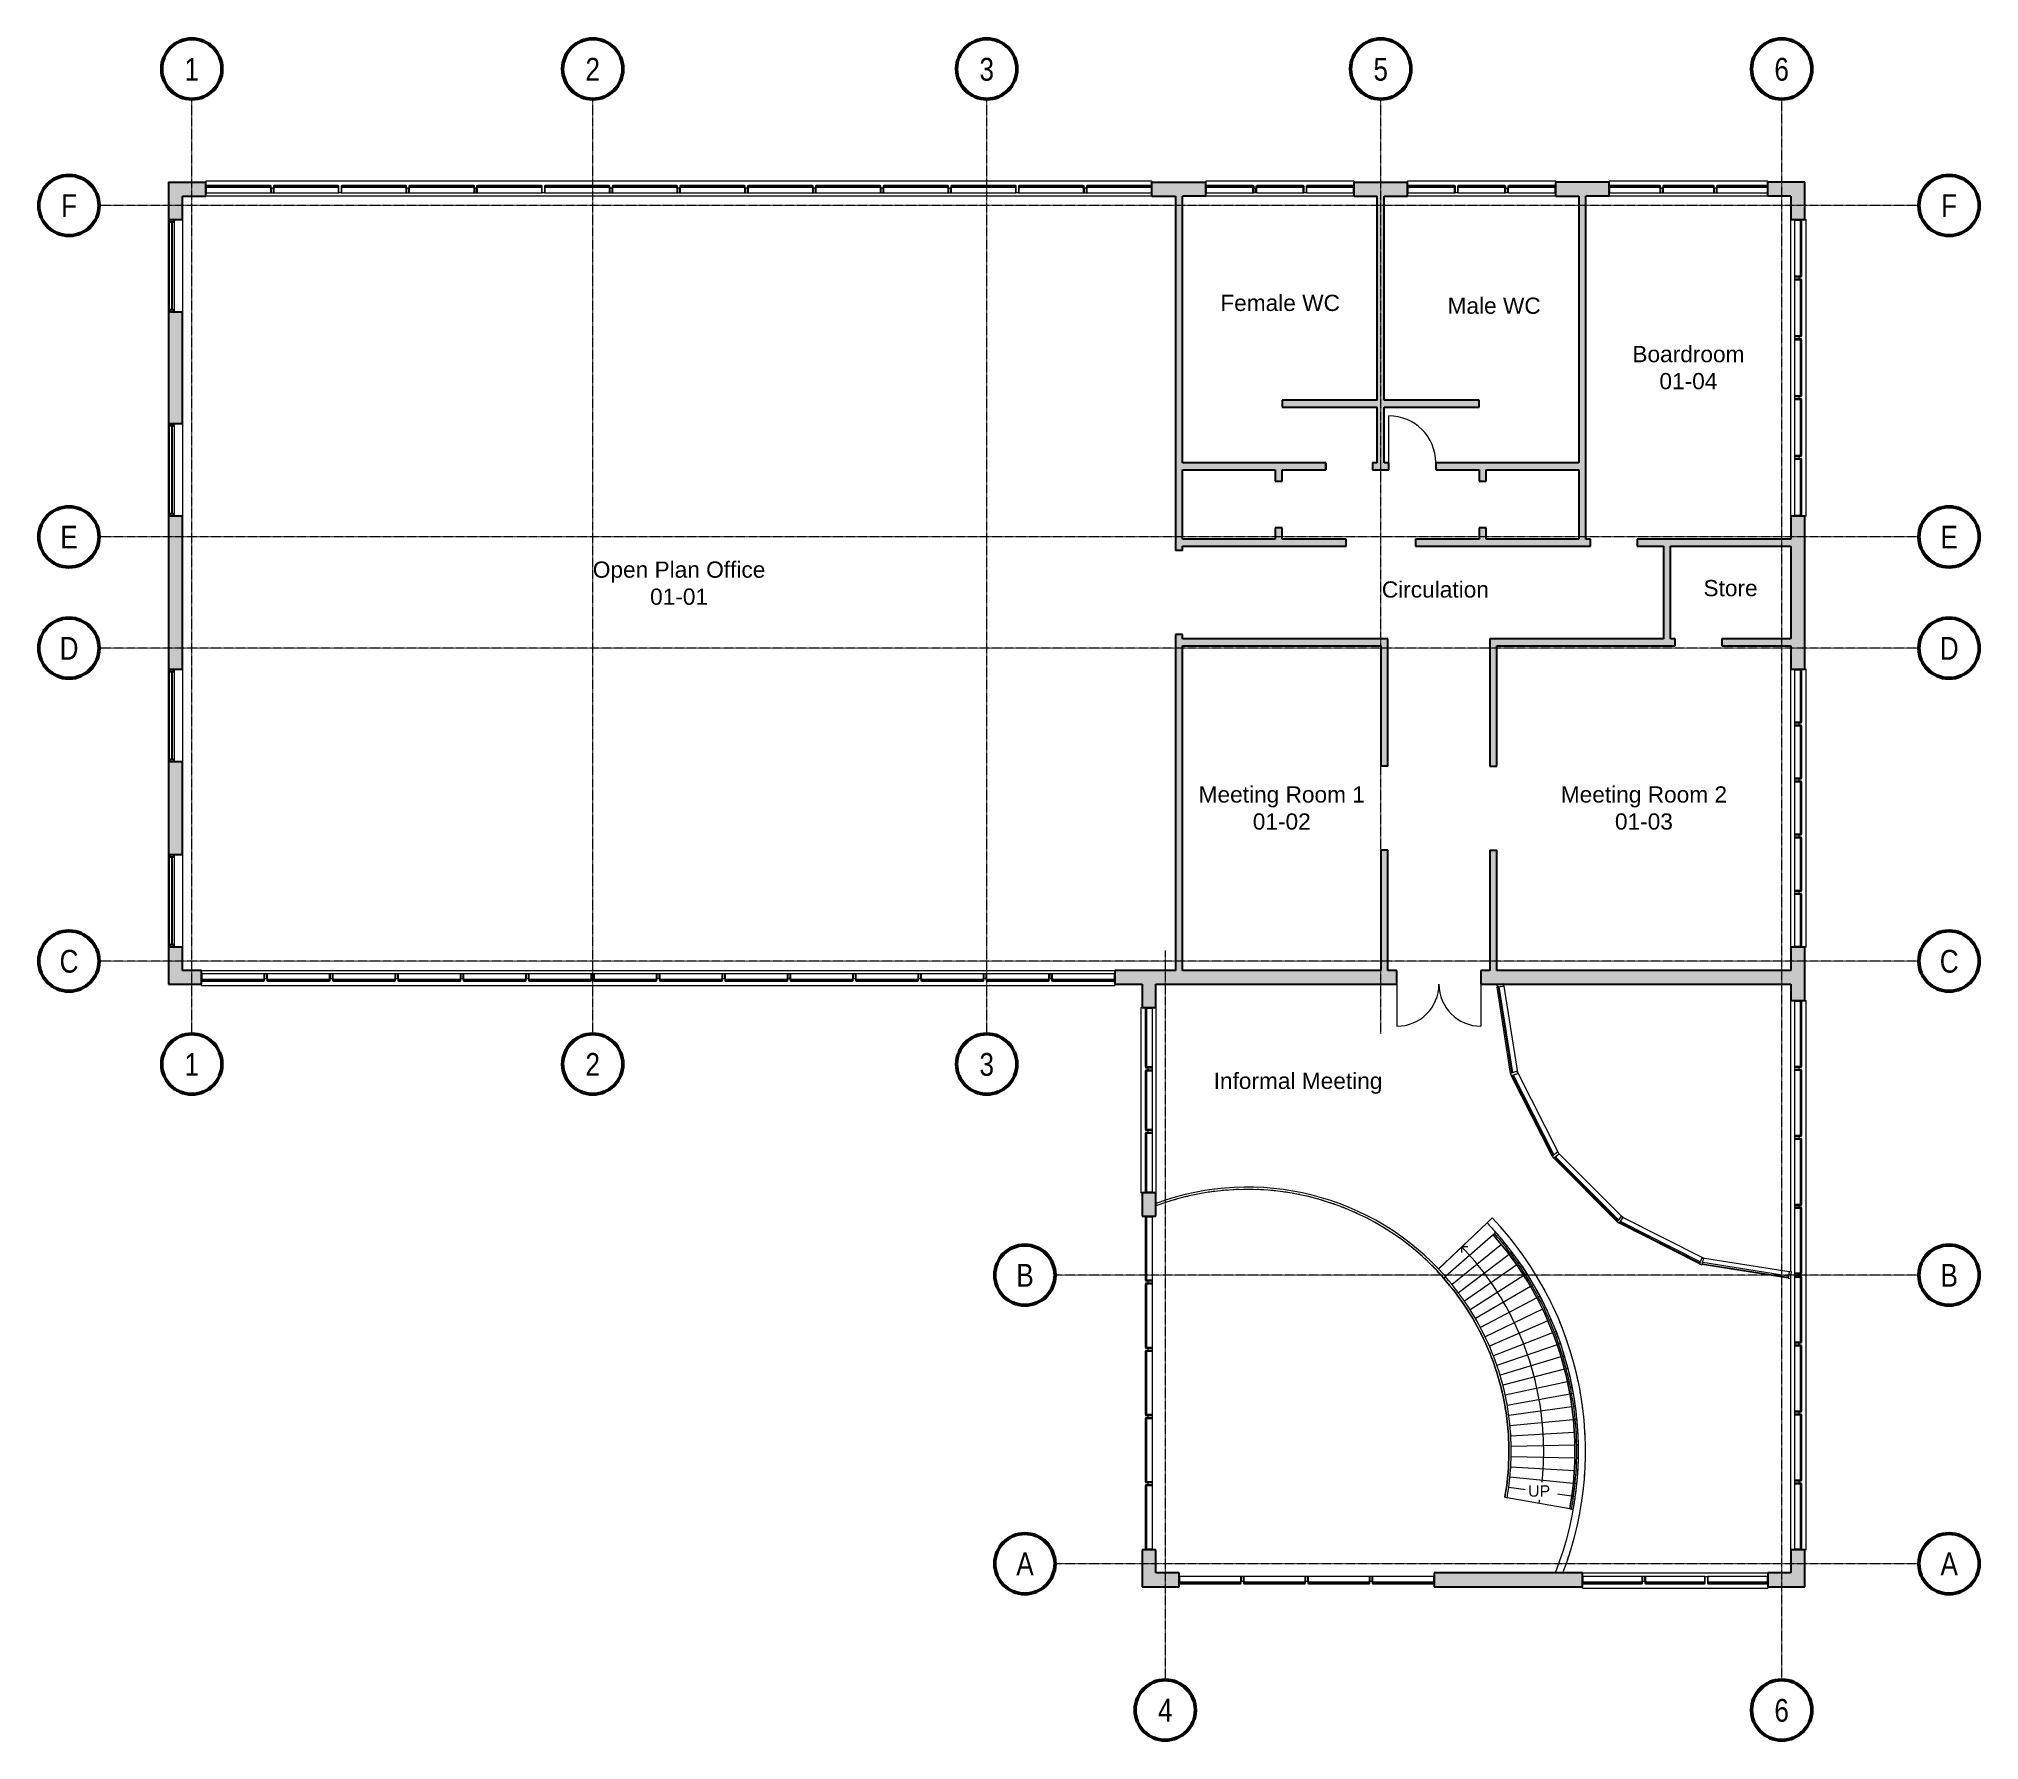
# Model space of a CAD drawing. Header units: millimetres. Extents: x -92353 to 29056, y -26186 to 10516.
# Drawn here: x -12805 to 29056, y -26186 to 10516 of the extents above.
import ezdxf
from ezdxf.enums import TextEntityAlignment as Align

# ---------------------------------------------------------------- set-up
doc = ezdxf.new("R2010")
doc.units = ezdxf.units.MM
doc.linetypes.add('Grid Line', pattern=[21, 12, -3, 3, -3])
for name, color, linetype, lineweight in [('A-G22-M-FloorOutline', 6, 'Continuous', 15), ('A-G23-M-StairHandrail', 1, 'Continuous', 15), ('A-G23-M-Stairs', 7, 'Continuous', 15), ('A-G25-M-WallPatterns', 5, 'Continuous', 15), ('A-G25-M-Walls', 7, 'Continuous', 15), ('A-G252-M-WallsInternal', 7, 'Continuous', 15), ('A-G321-M-WindowCills', 3, 'Continuous', 15), ('A-G321-M-Windows', 6, 'Continuous', 15), ('A-G322-M-Doors', 1, 'Continuous', 15), ('A-Z042-M-GridLines', 1, 'Continuous', 5), ('A-Z221-T-Text', 7, 'Continuous', 15)]:
    doc.layers.add(name, color=color, linetype=linetype, lineweight=lineweight)
doc.styles.add('WF-3.5', font='arial.ttf', dxfattribs={"height": 3.5})

msp = doc.modelspace()

# ---------------------------------------------------------------- texts
at = {"layer": 'A-Z042-M-GridLines', "char_height": 491.64, "attachment_point": 2, "line_spacing_factor": 0.968573}
for s, insert, width in [('\\fArial Narrow|b0|i0|c0|p34|;1', (-9505, 10105), 372), ('\\fArial Narrow|b0|i0|c0|p34|;2', (-855, 10105), 372), ('\\fArial Narrow|b0|i0|c0|p34|;3', (7645, 10105), 372), ('\\fArial Narrow|b0|i0|c0|p34|;5', (16145, 10105), 372), ('\\fArial Narrow|b0|i0|c0|p34|;6', (24795, 10105), 372), ('\\fArial Narrow|b0|i0|c0|p34|;F', (-12153, 7163), 414), ('\\fArial Narrow|b0|i0|c0|p34|;F', (28409, 7163), 414), ('\\fArial Narrow|b0|i0|c0|p34|;E', (-12153, 13), 450), ('\\fArial Narrow|b0|i0|c0|p34|;E', (28409, 13), 450), ('\\fArial Narrow|b0|i0|c0|p34|;D', (-12153, -2387), 486), ('\\fArial Narrow|b0|i0|c0|p34|;D', (28409, -2387), 486), ('\\fArial Narrow|b0|i0|c0|p34|;C', (-12153, -9137), 486), ('\\fArial Narrow|b0|i0|c0|p34|;C', (28409, -9137), 486), ('\\fArial Narrow|b0|i0|c0|p34|;1', (-9505, -11362), 372), ('\\fArial Narrow|b0|i0|c0|p34|;2', (-855, -11362), 372), ('\\fArial Narrow|b0|i0|c0|p34|;3', (7645, -11362), 372), ('\\fArial Narrow|b0|i0|c0|p34|;B', (8471, -15912), 450), ('\\fArial Narrow|b0|i0|c0|p34|;B', (28409, -15912), 450), ('\\fArial Narrow|b0|i0|c0|p34|;A', (8471, -22137), 450), ('\\fArial Narrow|b0|i0|c0|p34|;A', (28409, -22137), 450), ('\\fArial Narrow|b0|i0|c0|p34|;4', (11496, -25292), 372), ('\\fArial Narrow|b0|i0|c0|p34|;6', (24795, -25297), 372)]:
    msp.add_mtext(s, dxfattribs=dict(at, insert=insert, width=width))
at = {"layer": 'A-Z221-T-Text', "style": 'WF-3.5'}
for s, p in [('Female WC', (13975, 4820)), ('Male WC', (18592, 4759)), ('Circulation', (17324, -1363)), ('Store', (23692, -1333)), ('Informal Meeting', (14361, -11963))]:
    msp.add_text(s, height=350, dxfattribs=at).set_placement(p, align=Align.MIDDLE_CENTER)
at = {"layer": 'A-Z221-T-Text', "char_height": 350, "attachment_point": 5, "style": 'WF-3.5'}
for s, insert, width in [('Boardroom\\P01-04', (22783, 3421), 4425), ('\\pxt33;Open Plan Office\\P\\ptz;01-01', (1008, -1229), 21425), ('Meeting Room 1\\P01-02', (14010, -6079), 4279.8), ('Meeting Room 2\\P01-03', (21823, -6079), 6344.8)]:
    msp.add_mtext(s, dxfattribs=dict(at, insert=insert, width=width))

# ---------------------------------------------------------------- blocks, each defined once
blk = doc.blocks.new('Curtain Wall Panel - Plain - Curtain Wall Panel - Plain-230647-First Floor')
at = {"layer": 'A-G321-M-Windows', "lineweight": 20}
for p, q in [((-635, 75), (-650, 75)), ((-650, 75), (-650, -75)), ((-635, -75), (-635, 75)), ((635, 75), (635, -75)), ((650, 75), (635, 75)), ((650, -75), (650, 75)), ((-650, -75), (-635, -75)), ((635, -75), (650, -75))]:
    blk.add_line(p, q, dxfattribs=at)
at = {"layer": 'A-G321-M-Windows', "lineweight": 25}
for p, q in [((635, 75), (-635, 75)), ((-635, 75), (-635, 55)), ((-635, 55), (635, 55)), ((635, 55), (635, 75))]:
    blk.add_line(p, q, dxfattribs=at)
at = {"layer": 'A-G321-M-Windows'}
blk.add_line((-635, -75), (635, -75), dxfattribs=at)
blk = doc.blocks.new('Rectangular Mullion - 50 x 250mm-230644-First Floor')
at = {"layer": 'A-G321-M-WindowCills'}
for p, q in [((23171, -22654), (23196, -22654)), ((23171, -22904), (24496, -22904)), ((24496, -22879), (24496, -22904))]:
    blk.add_line(p, q, dxfattribs=at)
blk = doc.blocks.new('Rectangular Mullion - 50 x 250mm-230645-First Floor')
at = {"layer": 'A-G321-M-WindowCills'}
for p, q in [((21821, -22904), (23171, -22904)), ((23146, -22654), (23171, -22654))]:
    blk.add_line(p, q, dxfattribs=at)
blk = doc.blocks.new('Rectangular Mullion - 50 x 250mm-230646-First Floor')
at = {"layer": 'A-G321-M-WindowCills'}
for q in [(20496, -22879), (21821, -22904)]:
    blk.add_line((20496, -22904), q, dxfattribs=at)
blk = doc.blocks.new('Rectangular Mullion - 50 x 100mm-227649-First Floor')
at = {"layer": 'A-G321-M-WindowCills', "lineweight": 20}
for p, q in [((-25, 75), (25, 75)), ((-25, -25), (-25, 75)), ((25, 75), (25, -25)), ((25, -25), (-25, -25))]:
    blk.add_line(p, q, dxfattribs=at)
blk = doc.blocks.new('Rectangular Mullion - 50 x 250mm-V1-First Floor')
at = {"layer": 'A-G321-M-WindowCills'}
for p in [(10971, -13054), (10996, -14379)]:
    blk.add_line(p, (10971, -14379), dxfattribs=at)
blk = doc.blocks.new('Rectangular Mullion - 50 x 250mm-V2-First Floor')
at = {"layer": 'A-G321-M-WindowCills'}
blk.add_line((10971, -11704), (10971, -13054), dxfattribs=at)
blk = doc.blocks.new('Curtain Wall Panel - Plain - Curtain Wall Panel - Plain-238082-First Floor')
at = {"layer": 'A-G321-M-Windows', "lineweight": 20}
for p, q in [((-665, 75), (-680, 75)), ((-680, 75), (-680, -75)), ((-665, -75), (-665, 75)), ((665, 75), (665, -75)), ((680, 75), (665, 75)), ((680, -75), (680, 75)), ((-680, -75), (-665, -75)), ((665, -75), (680, -75))]:
    blk.add_line(p, q, dxfattribs=at)
at = {"layer": 'A-G321-M-Windows', "lineweight": 25}
for p, q in [((665, 75), (-665, 75)), ((-665, 75), (-665, 55)), ((-665, 55), (665, 55)), ((665, 55), (665, 75))]:
    blk.add_line(p, q, dxfattribs=at)
at = {"layer": 'A-G321-M-Windows'}
blk.add_line((-665, -75), (665, -75), dxfattribs=at)
blk = doc.blocks.new('Rectangular Mullion - 50 x 250mm-237901-First Floor')
at = {"layer": 'A-G321-M-WindowCills'}
for p in [(9021, -9904), (10406, -9879)]:
    blk.add_line(p, (10406, -9904), dxfattribs=at)
blk = doc.blocks.new('Rectangular Mullion - 50 x 250mm-237902-First Floor')
at = {"layer": 'A-G321-M-WindowCills'}
blk.add_line((7610, -9904), (9021, -9904), dxfattribs=at)
blk = doc.blocks.new('Rectangular Mullion - 50 x 250mm-237946-First Floor')
at = {"layer": 'A-G321-M-WindowCills'}
for q in [(-9294, -9879), (-7908, -9904)]:
    blk.add_line((-9294, -9904), q, dxfattribs=at)
blk = doc.blocks.new('Curtain Wall Panel - Plain - Curtain Wall Panel - Plain-238387-First Floor')
at = {"layer": 'A-G321-M-Windows', "lineweight": 20}
for p, q in [((-517, 75), (-517, -75)), ((-517, 75), (-502, 75)), ((-502, -75), (-502, 75)), ((502, -75), (502, 75)), ((517, 75), (502, 75)), ((517, 75), (517, -75)), ((-502, -75), (-517, -75)), ((502, -75), (517, -75))]:
    blk.add_line(p, q, dxfattribs=at)
at = {"layer": 'A-G321-M-Windows', "lineweight": 25}
for p, q in [((502, 75), (-502, 75)), ((-502, 55), (-502, 75)), ((-502, 55), (502, 55)), ((502, 55), (502, 75))]:
    blk.add_line(p, q, dxfattribs=at)
at = {"layer": 'A-G321-M-Windows'}
blk.add_line((-502, -75), (502, -75), dxfattribs=at)
blk = doc.blocks.new('Rectangular Mullion - 50 x 250mm-238264-First Floor')
at = {"layer": 'A-G321-M-WindowCills'}
for p in [(12371, 7421), (13429, 7446)]:
    blk.add_line(p, (12371, 7446), dxfattribs=at)
blk = doc.blocks.new('Rectangular Mullion - 50 x 250mm-238265-First Floor')
at = {"layer": 'A-G321-M-WindowCills'}
for p, q in [((14512, 7446), (13429, 7446)), ((14512, 7196), (14487, 7196))]:
    blk.add_line(p, q, dxfattribs=at)
blk = doc.blocks.new('Rectangular Mullion - 50 x 250mm-238266-First Floor')
at = {"layer": 'A-G321-M-WindowCills'}
for p, q in [((15571, 7446), (14512, 7446)), ((14537, 7196), (14512, 7196)), ((15571, 7446), (15571, 7421))]:
    blk.add_line(p, q, dxfattribs=at)
blk = doc.blocks.new('Rectangular Mullion - 50 x 100mm-238386-First Floor')
at = {"layer": 'A-G321-M-WindowCills', "lineweight": 20}
for p, q in [((25, 75), (-25, 75)), ((-25, 75), (-25, -25)), ((25, 75), (25, -25)), ((-25, -25), (25, -25))]:
    blk.add_line(p, q, dxfattribs=at)
blk = doc.blocks.new('Rectangular Mullion - 50 x 250mm-V3-First Floor')
at = {"layer": 'A-G321-M-WindowCills'}
for p, q in [((16721, 7421), (16721, 7446)), ((17779, 7446), (16721, 7446)), ((17779, 7196), (17754, 7196))]:
    blk.add_line(p, q, dxfattribs=at)
blk = doc.blocks.new('Rectangular Mullion - 50 x 250mm-V4-First Floor')
at = {"layer": 'A-G321-M-WindowCills'}
for p, q in [((18862, 7446), (17779, 7446)), ((17804, 7196), (17779, 7196))]:
    blk.add_line(p, q, dxfattribs=at)
blk = doc.blocks.new('Rectangular Mullion - 50 x 250mm-V5-First Floor')
at = {"layer": 'A-G321-M-WindowCills'}
for q in [(18862, 7446), (19921, 7421)]:
    blk.add_line((19921, 7446), q, dxfattribs=at)
blk = doc.blocks.new('Curtain Wall Panel - Plain - Curtain Wall Panel - Plain-250309-First Floor')
at = {"layer": 'A-G321-M-Windows', "lineweight": 20}
for p, q in [((-539, 75), (-554, 75)), ((-554, 75), (-554, -75)), ((-539, -75), (-539, 75)), ((539, 75), (539, -75)), ((554, 75), (539, 75)), ((554, -75), (554, 75)), ((-554, -75), (-539, -75)), ((539, -75), (554, -75))]:
    blk.add_line(p, q, dxfattribs=at)
at = {"layer": 'A-G321-M-Windows', "lineweight": 25}
for p, q in [((539, 75), (-539, 75)), ((-539, 75), (-539, 55)), ((-539, 55), (539, 55)), ((539, 55), (539, 75))]:
    blk.add_line(p, q, dxfattribs=at)
at = {"layer": 'A-G321-M-Windows'}
blk.add_line((-539, -75), (539, -75), dxfattribs=at)
blk = doc.blocks.new('Rectangular Mullion - 50 x 250mm-250306-First Floor')
at = {"layer": 'A-G321-M-WindowCills'}
for p in [(21071, 7421), (22204, 7446)]:
    blk.add_line(p, (21071, 7446), dxfattribs=at)
blk = doc.blocks.new('Rectangular Mullion - 50 x 250mm-250307-First Floor')
at = {"layer": 'A-G321-M-WindowCills'}
blk.add_line((23362, 7446), (22204, 7446), dxfattribs=at)
blk = doc.blocks.new('Rectangular Mullion - 50 x 250mm-250308-First Floor')
at = {"layer": 'A-G321-M-WindowCills'}
for q in [(23362, 7446), (24496, 7421)]:
    blk.add_line((24496, 7446), q, dxfattribs=at)
blk = doc.blocks.new('Curtain Wall Panel - Plain - Curtain Wall Panel - Plain-253106-First Floor')
at = {"layer": 'A-G321-M-Windows', "lineweight": 20}
for p, q in [((-691, 75), (-706, 75)), ((-706, 75), (-706, -75)), ((-691, -75), (-691, 75)), ((691, 75), (691, -75)), ((706, 75), (691, 75)), ((706, -75), (706, 75)), ((-706, -75), (-691, -75)), ((691, -75), (706, -75))]:
    blk.add_line(p, q, dxfattribs=at)
at = {"layer": 'A-G321-M-Windows', "lineweight": 25}
for p, q in [((691, 75), (-691, 75)), ((-691, 75), (-691, 55)), ((-691, 55), (691, 55)), ((691, 55), (691, 75))]:
    blk.add_line(p, q, dxfattribs=at)
at = {"layer": 'A-G321-M-Windows'}
blk.add_line((-691, -75), (691, -75), dxfattribs=at)
blk = doc.blocks.new('Rectangular Mullion - 50 x 250mm-253103-First Floor')
at = {"layer": 'A-G321-M-WindowCills'}
for p in [(-9204, 7421), (-7768, 7446)]:
    blk.add_line(p, (-9204, 7446), dxfattribs=at)
blk = doc.blocks.new('Rectangular Mullion - 50 x 250mm-253104-First Floor')
at = {"layer": 'A-G321-M-WindowCills'}
for p, q in [((-6307, 7446), (-7768, 7446)), ((-6307, 7196), (-6332, 7196))]:
    blk.add_line(p, q, dxfattribs=at)
blk = doc.blocks.new('Rectangular Mullion - 50 x 250mm-V6-First Floor')
at = {"layer": 'A-G321-M-WindowCills'}
for p, q in [((-4845, 7446), (-6307, 7446)), ((-6282, 7196), (-6307, 7196))]:
    blk.add_line(p, q, dxfattribs=at)
blk = doc.blocks.new('Rectangular Mullion - 50 x 250mm-V7-First Floor')
at = {"layer": 'A-G321-M-WindowCills'}
blk.add_line((-3384, 7446), (-4845, 7446), dxfattribs=at)
blk = doc.blocks.new('Curtain Wall Panel - Plain - Curtain Wall Panel - Plain-239387-First Floor')
at = {"layer": 'A-G321-M-Windows', "lineweight": 20}
for p, q in [((-703.75, 75), (-718.75, 75)), ((-718.75, 75), (-718.75, -75)), ((-703.75, -75), (-703.75, 75)), ((703.75, 75), (703.75, -75)), ((718.75, 75), (703.75, 75)), ((718.75, -75), (718.75, 75)), ((-718.75, -75), (-703.75, -75)), ((703.75, -75), (718.75, -75))]:
    blk.add_line(p, q, dxfattribs=at)
at = {"layer": 'A-G321-M-Windows', "lineweight": 25}
for p, q in [((703.75, 75), (-703.75, 75)), ((-703.75, 75), (-703.75, 55)), ((-703.75, 55), (703.75, 55)), ((703.75, 55), (703.75, 75))]:
    blk.add_line(p, q, dxfattribs=at)
at = {"layer": 'A-G321-M-Windows'}
blk.add_line((-703.75, -75), (703.75, -75), dxfattribs=at)
blk = doc.blocks.new('Rectangular Mullion - 50 x 250mm-239384-First Floor')
at = {"layer": 'A-G321-M-WindowCills'}
for p in [(25296, -10229), (25321, -11691)]:
    blk.add_line(p, (25321, -10229), dxfattribs=at)
blk = doc.blocks.new('Rectangular Mullion - 50 x 250mm-239385-First Floor')
at = {"layer": 'A-G321-M-WindowCills'}
blk.add_line((25321, -13179), (25321, -11691), dxfattribs=at)
blk = doc.blocks.new('Rectangular Mullion - 50 x 250mm-239386-First Floor')
at = {"layer": 'A-G321-M-WindowCills'}
for q in [(25321, -20616), (25296, -22079)]:
    blk.add_line((25321, -22079), q, dxfattribs=at)
blk = doc.blocks.new('Curtain Wall Panel - Plain - Curtain Wall Panel - Plain-239518-First Floor')
at = {"layer": 'A-G321-M-Windows', "lineweight": 20}
for p, q in [((-565, 75), (-580, 75)), ((-580, 75), (-580, -75)), ((-565, -75), (-565, 75)), ((565, 75), (565, -75)), ((580, 75), (565, 75)), ((580, -75), (580, 75)), ((-580, -75), (-565, -75)), ((565, -75), (580, -75))]:
    blk.add_line(p, q, dxfattribs=at)
at = {"layer": 'A-G321-M-Windows', "lineweight": 25}
for p, q in [((565, 75), (-565, 75)), ((-565, 75), (-565, 55)), ((-565, 55), (565, 55)), ((565, 55), (565, 75))]:
    blk.add_line(p, q, dxfattribs=at)
at = {"layer": 'A-G321-M-Windows'}
blk.add_line((-565, -75), (565, -75), dxfattribs=at)
blk = doc.blocks.new('Rectangular Mullion - 50 x 250mm-239515-First Floor')
at = {"layer": 'A-G321-M-WindowCills'}
for p in [(25296, -3079), (25321, -4264)]:
    blk.add_line(p, (25321, -3079), dxfattribs=at)
blk = doc.blocks.new('Rectangular Mullion - 50 x 250mm-239516-First Floor')
at = {"layer": 'A-G321-M-WindowCills'}
blk.add_line((25321, -5474), (25321, -4264), dxfattribs=at)
blk = doc.blocks.new('Rectangular Mullion - 50 x 250mm-239527-First Floor')
at = {"layer": 'A-G321-M-WindowCills'}
for q in [(25321, -7894), (25296, -9079)]:
    blk.add_line((25321, -9079), q, dxfattribs=at)
blk = doc.blocks.new('Curtain Wall Panel - Plain - Curtain Wall Panel - Plain-239621-First Floor')
at = {"layer": 'A-G321-M-Windows', "lineweight": 20}
for p, q in [((-605, 75), (-620, 75)), ((-620, 75), (-620, -75)), ((-605, -75), (-605, 75)), ((605, 75), (605, -75)), ((620, 75), (605, 75)), ((620, -75), (620, 75)), ((-620, -75), (-605, -75)), ((605, -75), (620, -75))]:
    blk.add_line(p, q, dxfattribs=at)
at = {"layer": 'A-G321-M-Windows', "lineweight": 25}
for p, q in [((605, 75), (-605, 75)), ((-605, 75), (-605, 55)), ((-605, 55), (605, 55)), ((605, 55), (605, 75))]:
    blk.add_line(p, q, dxfattribs=at)
at = {"layer": 'A-G321-M-Windows'}
blk.add_line((-605, -75), (605, -75), dxfattribs=at)
blk = doc.blocks.new('Rectangular Mullion - 50 x 250mm-239618-First Floor')
at = {"layer": 'A-G321-M-WindowCills'}
for p in [(25296, 6621), (25321, 5356)]:
    blk.add_line(p, (25321, 6621), dxfattribs=at)
blk = doc.blocks.new('Rectangular Mullion - 50 x 250mm-239619-First Floor')
at = {"layer": 'A-G321-M-WindowCills'}
blk.add_line((25321, 4066), (25321, 5356), dxfattribs=at)
blk = doc.blocks.new('Rectangular Mullion - 50 x 250mm-239620-First Floor')
at = {"layer": 'A-G321-M-WindowCills'}
for q in [(25321, 1486), (25296, 221)]:
    blk.add_line((25321, 221), q, dxfattribs=at)
blk = doc.blocks.new('Curtain Wall Panel - Plain - Curtain Wall Panel - Plain-239968-First Floor')
at = {"layer": 'A-G321-M-Windows', "lineweight": 20}
for p, q in [((-685, 75), (-700, 75)), ((-700, 75), (-700, -75)), ((-685, -75), (-685, 75)), ((685, 75), (685, -75)), ((700, 75), (685, 75)), ((700, -75), (700, 75)), ((-700, -75), (-685, -75)), ((685, -75), (700, -75))]:
    blk.add_line(p, q, dxfattribs=at)
at = {"layer": 'A-G321-M-Windows', "lineweight": 25}
for p, q in [((685, 75), (-685, 75)), ((-685, 75), (-685, 55)), ((-685, 55), (685, 55)), ((685, 55), (685, 75))]:
    blk.add_line(p, q, dxfattribs=at)
at = {"layer": 'A-G321-M-Windows'}
blk.add_line((-685, -75), (685, -75), dxfattribs=at)
blk = doc.blocks.new('Rectangular Mullion - 50 x 100mm-239966-First Floor')
at = {"layer": 'A-G321-M-WindowCills', "lineweight": 20}
for p, q in [((-25, 75), (25, 75)), ((-25, -25), (-25, 75)), ((25, 75), (25, -25)), ((25, -25), (-25, -25))]:
    blk.add_line(p, q, dxfattribs=at)
blk = doc.blocks.new('Curtain Wall Panel - Plain - Curtain Wall Panel - Plain-240392-First Floor')
at = {"layer": 'A-G321-M-Windows', "lineweight": 20}
for p, q in [((-653.75, 75), (-668.75, 75)), ((-668.75, 75), (-668.75, -75)), ((-653.75, -75), (-653.75, 75)), ((653.75, 75), (653.75, -75)), ((668.75, 75), (653.75, 75)), ((668.75, -75), (668.75, 75)), ((-668.75, -75), (-653.75, -75)), ((653.75, -75), (668.75, -75))]:
    blk.add_line(p, q, dxfattribs=at)
at = {"layer": 'A-G321-M-Windows', "lineweight": 25}
for p, q in [((653.75, 75), (-653.75, 75)), ((-653.75, 75), (-653.75, 55)), ((-653.75, 55), (653.75, 55)), ((653.75, 55), (653.75, 75))]:
    blk.add_line(p, q, dxfattribs=at)
at = {"layer": 'A-G321-M-Windows'}
blk.add_line((-653.75, -75), (653.75, -75), dxfattribs=at)
blk = doc.blocks.new('Concept Window - Concept Window-254056-First Floor')
at = {"layer": 'A-G321-M-Windows', "lineweight": 25}
for p, q in [((-860, 130), (-910, 130)), ((-910, 30), (-860, 30)), ((-860, 30), (-860, 130)), ((1040, 85), (-860, 85)), ((-860, 85), (-860, 75)), ((-860, 75), (1040, 75)), ((1090, 130), (1040, 130)), ((1040, 130), (1040, 30)), ((1040, 75), (1040, 85)), ((1040, 30), (1090, 30))]:
    blk.add_line(p, q, dxfattribs=at)
at = {"layer": 'A-G321-M-Windows'}
for p, q in [((-860, 130), (1040, 130)), ((1040, 30), (-860, 30))]:
    blk.add_line(p, q, dxfattribs=at)
blk = doc.blocks.new('System Panel - Concept Glazed-259675-First Floor')
at = {"layer": 'A-G321-M-Windows', "lineweight": 20}
for p, q in [((937, 52), (-937, 52)), ((-937, 52), (-937, 27)), ((-937, 27), (937, 27)), ((937, 27), (937, 52))]:
    blk.add_line(p, q, dxfattribs=at)
blk = doc.blocks.new('System Panel - Concept Glazed-259676-First Floor')
at = {"layer": 'A-G321-M-Windows', "lineweight": 20}
for p, q in [((962, 53), (-962, 53)), ((-962, 53), (-962, 27)), ((-962, 27), (962, 27)), ((962, 27), (962, 53))]:
    blk.add_line(p, q, dxfattribs=at)
blk = doc.blocks.new('Rectangular Mullion - Concept 50x150mm-259678-First Floor')
at = {"layer": 'A-G321-M-WindowCills', "lineweight": 20}
for p, q in [((-50, 75), (0, 75)), ((-50, -75), (-50, 75)), ((0, 75), (0, -75)), ((0, -75), (-50, -75))]:
    blk.add_line(p, q, dxfattribs=at)
blk = doc.blocks.new('Rectangular Mullion - Concept 50x150mm-259680-First Floor')
at = {"layer": 'A-G321-M-WindowCills', "lineweight": 20}
for p, q in [((0, 75), (-50, 75)), ((-50, 75), (-50, -75)), ((0, -75), (0, 75)), ((-50, -75), (0, -75))]:
    blk.add_line(p, q, dxfattribs=at)
blk = doc.blocks.new('Rectangular Mullion - Concept 50x150mm-259668-First Floor')
at = {"layer": 'A-G321-M-WindowCills'}
for p, q in [((23088, -15778), (24958, -16072)), ((24934, -16220), (23073, -15928))]:
    blk.add_line(p, q, dxfattribs=at)
blk = doc.blocks.new('Rectangular Mullion - Concept 50x150mm-259669-First Floor')
at = {"layer": 'A-G321-M-WindowCills'}
for p, q in [((23025, -15912), (21289, -15031)), ((21350, -14894), (23100, -15782))]:
    blk.add_line(p, q, dxfattribs=at)
blk = doc.blocks.new('Rectangular Mullion - Concept 50x150mm-259670-First Floor')
at = {"layer": 'A-G321-M-WindowCills'}
for p, q in [((18947, -11802), (18654, -9940)), ((18802, -9917), (19096, -11786))]:
    blk.add_line(p, q, dxfattribs=at)
blk = doc.blocks.new('Rectangular Mullion - Concept 50x150mm-259672-First Floor')
at = {"layer": 'A-G321-M-WindowCills', "lineweight": 20}
for p, q in [((-25, 75), (25, 75)), ((-25, -75), (-25, 75)), ((25, 75), (25, -75)), ((25, -75), (-25, -75))]:
    blk.add_line(p, q, dxfattribs=at)
blk = doc.blocks.new('Rectangular Mullion - 50 x 250mm-253115-First Floor')
at = {"layer": 'A-G321-M-WindowCills'}
for q in [(9769, 7446), (11206, 7421)]:
    blk.add_line((11206, 7446), q, dxfattribs=at)
blk = doc.blocks.new('Railing - Railing-256328-First Floor')
at = {"layer": 'A-G23-M-StairHandrail'}
blk.add_line((17507, -16218), (17545, -16185), dxfattribs=at)
for radius, end in [(5698, 110.2732), (5648, 110.4593)]:
    blk.add_arc((13270, -19952), radius, 41.3831, end, dxfattribs=at)
blk = doc.blocks.new('Railing - Railing-257075-First Floor')
at = {"layer": 'A-G23-M-StairHandrail'}
for p, q in [((18600, -15255), (18570, -15282)), ((18570, -15282), (18600, -15255)), ((20223, -21198), (20263, -21205)), ((20263, -21205), (20223, -21198))]:
    blk.add_line(p, q, dxfattribs=at)
for points in [[(18570, -15282), (18770, -15509), (19141, -15989), (19601, -16774), (19956, -17611), (20201, -18488), (20331, -19388), (20345, -20298), (20277, -20900), (20223, -21198)], [(20223, -21198), (20277, -20900), (20345, -20298), (20331, -19388), (20201, -18488), (19956, -17611), (19601, -16774), (19141, -15989), (18770, -15509), (18570, -15282)], [(20263, -21205), (20316, -20906), (20385, -20300), (20371, -19385), (20240, -18479), (19994, -17598), (19636, -16756), (19174, -15966), (18801, -15483), (18600, -15255)], [(20263, -21205), (20316, -20906), (20385, -20300), (20371, -19385), (20240, -18479), (19994, -17598), (19636, -16756), (19174, -15966), (18801, -15483), (18600, -15255)]]:
    blk.add_open_spline(points, degree=3, dxfattribs=at)
blk = doc.blocks.new('Railing - Railing-257079-First Floor')
at = {"layer": 'A-G23-M-StairHandrail'}
for p, q in [((17503, -16222), (17540, -16189)), ((17507, -16218), (17503, -16222)), ((18823, -20947), (18872, -20956)), ((18872, -20956), (18823, -20947))]:
    blk.add_line(p, q, dxfattribs=at)
for points in [[(17503, -16222), (17689, -16434), (18030, -16885), (18435, -17630), (18724, -18428), (18890, -19260), (18930, -20107), (18872, -20670), (18823, -20947)], [(18823, -20947), (18872, -20670), (18930, -20107), (18890, -19260), (18724, -18428), (18435, -17630), (18030, -16885), (17689, -16434), (17503, -16222)], [(18872, -20956), (18922, -20676), (18980, -20108), (18940, -19254), (18772, -18415), (18480, -17610), (18072, -16858), (17728, -16402), (17540, -16189)], [(18872, -20956), (18922, -20676), (18980, -20108), (18940, -19254), (18772, -18415), (18480, -17610), (18072, -16858), (17728, -16402), (17540, -16189)]]:
    blk.add_open_spline(points, degree=3, dxfattribs=at)
blk = doc.blocks.new('Grid - AEC-Grid_Head_Circle-202168-First Floor')
at = {"layer": 'A-Z042-M-GridLines', "lineweight": 50}
blk.add_circle((0, 0), 6.5, dxfattribs=at)

# ---------------------------------------------------------------- hatches: boundary and pattern name
at = {"layer": 'A-G25-M-WallPatterns'}
h = msp.add_hatch(color=256, dxfattribs=at)
h.paths.add_polyline_path([(24996, 7121), (25296, 7121), (25296, 7421), (24496, 7421), (24496, 7121)], flags=0)
h.paths.add_polyline_path([(20421, 7121), (21071, 7121), (21071, 7421), (20371, 7421), (20371, 7121)], flags=0)
h.paths.add_polyline_path([(11871, 7121), (11871, 7421), (11206, 7421), (11206, 7121), (11721, 7121)], flags=0)
h.paths.add_polyline_path([(-9704, 7121), (-9204, 7121), (-9204, 7421), (-10004, 7421), (-10004, 7121)], flags=0)
h = msp.add_hatch(color=256, dxfattribs=at)
h.paths.add_polyline_path([(-10004, -9579), (-9704, -9579), (-9704, -9079), (-10004, -9079)], flags=0)
h.paths.add_polyline_path([(-10004, -7079), (-9704, -7079), (-9704, -5079), (-10004, -5079)], flags=0)
h.paths.add_polyline_path([(-9704, -3079), (-9704, 221), (-10004, 221), (-10004, -3079)], flags=0)
h.paths.add_polyline_path([(-10004, 2221), (-9704, 2221), (-9704, 4621), (-10004, 4621), (-10004, 2258)], flags=0)
h.paths.add_polyline_path([(-9704, 6621), (-9704, 7121), (-10004, 7121), (-10004, 6621)], flags=0)
h = msp.add_hatch(color=256, dxfattribs=at)
h.paths.add_polyline_path([(11721, -9579), (11871, -9579), (11871, -2334), (11721, -2334), (11721, -7835)], flags=0)
h.paths.add_polyline_path([(11721, -524), (11871, -524), (11871, 7121), (11721, 7121), (11721, 2258)], flags=0)
h = msp.add_hatch(color=256, dxfattribs=at)
h.paths.add_polyline_path([(20371, 7121), (20371, 7421), (19921, 7421), (19921, 7121)], flags=0)
h.paths.add_polyline_path([(16721, 7121), (16721, 7421), (15571, 7421), (15571, 7121), (16221, 7121)], flags=0)
h.paths.add_polyline_path([(12371, 7121), (12371, 7421), (11871, 7421), (11871, 7121)], flags=0)
for points in [[(16221, 6478), (16221, 7121), (16071, 7121), (16071, 6478)], [(20571, -279), (20571, 7121), (20421, 7121), (20421, -279)], [(16071, 1371), (16221, 1371), (16221, 6478), (16071, 6478), (16071, 2258)], [(13882, -429), (15396, -429), (15396, -279), (11871, -279), (11871, -429)], [(22246, -2429), (22396, -2429), (22396, -429), (22246, -429)], [(16300, -2579), (16300, -2429), (11871, -2429), (11871, -2579), (16150, -2579)]]:
    msp.add_hatch(color=256, dxfattribs=at).paths.add_polyline_path(points, flags=0)
h = msp.add_hatch(color=256, dxfattribs=at)
h.paths.add_polyline_path([(25296, -9879), (25296, -9079), (24996, -9079), (24996, -9879)], flags=0)
h.paths.add_polyline_path([(24996, -3079), (25296, -3079), (25296, 221), (24996, 221), (24996, -2788)], flags=0)
h.paths.add_polyline_path([(25296, 6621), (25296, 7121), (24996, 7121), (24996, 6621)], flags=0)
h = msp.add_hatch(color=256, dxfattribs=at)
h.paths.add_polyline_path([(14021, 2571), (16071, 2571), (16071, 2721), (14021, 2721)], flags=0)
h.paths.add_polyline_path([(18271, 2571), (18271, 2721), (16221, 2721), (16221, 2571)], flags=0)
h = msp.add_hatch(color=256, dxfattribs=at)
h.paths.add_polyline_path([(20421, 1221), (20421, 1371), (17331, 1371), (17331, 1221), (19638, 1221)])
h.paths.add_polyline_path([(13871, 1221), (14961, 1221), (14961, 1371), (11871, 1371), (11871, 1221)])
h.paths.add_polyline_path([(15971, 1221), (16321, 1221), (16321, 1371), (15971, 1371)])
h = msp.add_hatch(color=256, dxfattribs=at)
h.paths.add_polyline_path([(13882, -279), (14021, -279), (14021, -34), (13871, -34), (13871, -279)], flags=0)
h.paths.add_polyline_path([(13882, 976), (14021, 976), (14021, 1221), (13871, 1221), (13871, 976)], flags=0)
h = msp.add_hatch(color=256, dxfattribs=at)
h.paths.add_polyline_path([(18421, -279), (18421, -34), (18271, -34), (18271, -279)], flags=0)
h.paths.add_polyline_path([(18421, 976), (18421, 1221), (18271, 1221), (18271, 976)], flags=0)
h = msp.add_hatch(color=256, dxfattribs=at)
h.paths.add_polyline_path([(22516, -429), (24996, -429), (24996, -279), (21681, -279), (21681, -429), (22396, -429)], flags=0)
h.paths.add_polyline_path([(16896, -429), (20671, -429), (20671, -279), (16896, -279)], flags=0)
h = msp.add_hatch(color=256, dxfattribs=at)
h.paths.add_polyline_path([(23506, -2579), (24996, -2579), (24996, -2429), (23506, -2429)], flags=0)
h.paths.add_polyline_path([(18651, -2579), (22496, -2579), (22496, -2429), (18501, -2429), (18501, -2579)], flags=0)
h = msp.add_hatch(color=256, dxfattribs=at)
h.paths.add_polyline_path([(16150, -9579), (16300, -9579), (16300, -6984), (16150, -6984), (16150, -7835)])
h.paths.add_polyline_path([(16150, -5174), (16300, -5174), (16300, -2579), (16150, -2579)])
h = msp.add_hatch(color=256, dxfattribs=at)
h.paths.add_polyline_path([(18651, -9579), (18651, -6984), (18501, -6984), (18501, -9579)])
h.paths.add_polyline_path([(18501, -5174), (18651, -5174), (18651, -2579), (18501, -2579)])
h = msp.add_hatch(color=256, dxfattribs=at)
h.paths.add_polyline_path([(11004, -9879), (11296, -9879), (11296, -9579), (10406, -9579), (10406, -9879), (10996, -9879)], flags=0)
h.paths.add_polyline_path([(-9294, -9879), (-9294, -9579), (-10004, -9579), (-10004, -9879)], flags=0)
h = msp.add_hatch(color=256, dxfattribs=at)
h.paths.add_polyline_path([(24996, -9879), (24996, -9579), (18306, -9579), (18306, -9879), (19638, -9879)], flags=0)
h.paths.add_polyline_path([(13882, -9879), (16496, -9879), (16496, -9579), (11296, -9579), (11296, -9879)], flags=0)
h = msp.add_hatch(color=256, dxfattribs=at)
h.paths.add_polyline_path([(11296, -22579), (11296, -22079), (10996, -22079), (10996, -22579)], flags=0)
h.paths.add_polyline_path([(10996, -14879), (11296, -14879), (11296, -14379), (10996, -14379)], flags=0)
h.paths.add_polyline_path([(10996, -10379), (11296, -10379), (11296, -9879), (10996, -9879)], flags=0)
h = msp.add_hatch(color=256, dxfattribs=at)
h.paths.add_polyline_path([(25296, -22879), (25296, -22079), (24996, -22079), (24996, -22879)], flags=0)
h.paths.add_polyline_path([(25296, -10229), (25296, -9879), (24996, -9879), (24996, -10229)], flags=0)
h = msp.add_hatch(color=256, dxfattribs=at)
h.paths.add_polyline_path([(24496, -22879), (24996, -22879), (24996, -22579), (24496, -22579)], flags=0)
h.paths.add_polyline_path([(10996, -22879), (11796, -22879), (11796, -22579), (10996, -22579)], flags=0)
h.paths.add_polyline_path([(17296, -22879), (20496, -22879), (20496, -22579), (17296, -22579)], flags=0)

# ---------------------------------------------------------------- linework, layer by layer
at = {"layer": 'A-G22-M-FloorOutline'}
msp.add_line((17395, -16023), (18442, -15024), dxfattribs=at)
for centre, radius, start, end in [((13270, -19952), 5648, 105.1283, 107.7852), ((13270, -19952), 5648, 102.4629, 104.0622), ((13270, -19952), 5648, 99.7974, 101.3206), ((13270, -19952), 5648, 97.132, 98.6129), ((13270, -19952), 5648, 94.4665, 95.9205), ((13270, -19952), 5648, 91.801, 93.2365), ((13270, -19952), 5648, 89.1356, 90.5574), ((13270, -19952), 5648, 86.4701, 87.8815), ((13270, -19952), 5648, 83.8047, 85.2078), ((13270, -19952), 5648, 81.1392, 82.5357), ((13270, -19952), 5648, 78.4737, 79.8647), ((13270, -19952), 5648, 75.8083, 77.1946), ((13270, -19952), 5648, 73.1428, 74.5253), ((13270, -19952), 5648, 70.4773, 71.8564), ((13270, -19952), 5648, 67.8119, 69.188), ((13270, -19952), 5648, 65.1464, 66.52), ((13270, -19952), 5648, 62.481, 63.8522), ((13270, -19952), 5648, 59.8155, 61.1848), ((13270, -19952), 5648, 57.15, 58.5175), ((13270, -19952), 5648, 54.4846, 55.8504), ((13270, -19952), 5648, 51.8274, 53.1834), ((13265, -19952), 7298, 40.4372, 41.2415), ((13265, -19952), 7298, 37.9402, 38.8874), ((13270, -19952), 5648, 49.1536, 50.5166), ((13270, -19952), 5648, 46.4881, 47.8499), ((13265, -19952), 7298, 35.5235, 36.5333), ((13265, -19952), 7298, 33.1345, 34.1791), ((13270, -19952), 5648, 43.8227, 45.1833), ((13265, -19952), 7298, 30.7583, 31.8248), ((13265, -19952), 7298, 28.3891, 29.4703), ((13265, -19952), 7298, 26.0241, 27.1158), ((13265, -19952), 7298, 23.6618, 24.7611), ((13265, -19952), 7298, 21.3015, 22.4063), ((13265, -19952), 7298, 18.9425, 20.0513), ((13265, -19952), 7298, 16.5845, 17.6961), ((13265, -19952), 7298, 14.2272, 15.3406), ((13265, -19952), 7298, 11.8706, 12.9847), ((13265, -19952), 7298, 9.5144, 10.6285), ((13265, -19952), 7298, 7.1586, 8.2718), ((13265, -19952), 7298, 4.8031, 5.9145), ((13265, -19952), 7298, 2.4479, 3.5565), ((13265, -19952), 7298, 0.0929, 1.1974), ((13265, -19952), 7298, 355.3834, 356.4744), ((13265, -19952), 7298, 357.7381, 358.8369), ((13265, -19952), 7298, 353.0289, 354.1092), ((13265, -19952), 7298, 348.3202, 349.3625), ((13265, -19952), 7298, 350.6745, 351.7395), ((13265, -19952), 7298, 345.966, 346.972), ((13265, -19952), 7298, 343.6119, 344.5515), ((13265, -19952), 7298, 341.2578, 342.0414)]:
    msp.add_arc(centre, radius, start, end, dxfattribs=at)
at = {"layer": 'A-G23-M-Stairs'}
for p, q in [((18439, -15025), (17394, -16021)), ((18570, -15282), (17545, -16185)), ((18628, -15231), (18600, -15255)), ((18809, -15444), (18780, -15467)), ((18749, -15493), (17684, -16359)), ((18918, -15711), (17820, -16535)), ((18981, -15664), (18951, -15686)), ((19144, -15890), (19113, -15912)), ((17357, -16056), (17354, -16059)), ((19080, -15935), (17950, -16716)), ((19232, -16165), (18073, -16901)), ((19298, -16123), (19266, -16144)), ((19376, -16401), (18189, -17091)), ((19510, -16643), (18297, -17286)), ((19443, -16362), (19410, -16381)), ((19579, -16606), (19545, -16624)), ((19634, -16889), (18398, -17484)), ((19749, -17141), (18491, -17687)), ((19705, -16855), (19670, -16872)), ((19821, -17109), (19786, -17125)), ((19854, -17396), (18575, -17893)), ((19927, -17368), (19891, -17382)), ((19949, -17656), (18651, -18102)), ((20034, -17919), (18719, -18314)), ((20023, -17630), (19987, -17643)), ((20109, -17896), (20072, -17907)), ((20108, -18185), (18779, -18528)), ((20184, -18165), (20147, -18175)), ((20172, -18453), (18830, -18745)), ((20225, -18724), (18874, -18963)), ((20249, -18437), (20211, -18445)), ((20303, -18711), (20265, -18717)), ((20268, -18997), (18909, -19183)), ((20346, -18987), (20308, -18992)), ((20300, -19272), (18934, -19404)), ((20321, -19547), (18951, -19626)), ((20378, -19264), (20340, -19268)), ((20399, -19543), (20361, -19545)), ((20332, -19823), (18959, -19848)), ((20332, -20099), (18959, -20071)), ((20410, -19822), (20372, -19822)), ((20321, -20375), (18950, -20293)), ((20398, -20380), (20361, -20378)), ((20409, -20101), (20372, -20100)), ((20266, -20925), (18906, -20736)), ((20299, -20651), (18932, -20515)), ((20343, -20936), (20306, -20931)), ((20376, -20659), (20339, -20655)), ((20223, -21198), (18872, -20956)), ((20299, -21212), (20263, -21205))]:
    msp.add_line(p, q, dxfattribs=at)
for points in [[(18981, -15664), (18813, -15440), (18632, -15227), (18439, -15025)], [(17536, -16260), (17477, -16192), (17416, -16125), (17354, -16059)], [(17722, -16487), (17685, -16439), (17646, -16393), (17605, -16346)], [(17899, -16727), (17864, -16677), (17827, -16628), (17789, -16581)], [(18069, -16986), (18034, -16929), (17999, -16873), (17962, -16818)], [(18259, -17319), (18214, -17233), (18168, -17148), (18120, -17064)], [(19821, -17109), (19784, -17024), (19745, -16940), (19704, -16856)], [(19937, -17394), (19901, -17298), (19861, -17204), (19820, -17110)], [(18505, -17849), (18480, -17788), (18454, -17728), (18428, -17668)], [(18607, -18124), (18587, -18067), (18566, -18010), (18544, -17953)], [(20184, -18165), (20147, -18020), (20105, -17876), (20059, -17734)], [(18772, -18708), (18758, -18644), (18742, -18579), (18726, -18515)], [(18844, -19086), (18829, -18990), (18812, -18895), (18793, -18799)], [(20378, -19264), (20351, -18986), (20307, -18710), (20249, -18437)], [(18904, -19667), (18901, -19601), (18896, -19535), (18890, -19470)], [(20399, -19543), (20398, -19518), (20397, -19494), (20395, -19469)], [(20409, -19792), (20408, -19709), (20404, -19626), (20400, -19543)], [(18903, -20258), (18906, -20197), (18909, -20136), (18910, -20075)], [(18911, -19960), (18911, -19899), (18910, -19838), (18908, -19777)], [(20410, -19821), (20410, -19820), (20410, -19819), (20410, -19818)], [(18878, -20566), (18885, -20500), (18891, -20434), (18896, -20368)], [(18823, -20947), (18840, -20852), (18855, -20756), (18867, -20659)], [(20343, -20936), (20356, -20844), (20367, -20751), (20376, -20659)], [(20299, -21212), (20316, -21120), (20330, -21028), (20343, -20936)]]:
    msp.add_open_spline(points, degree=3, dxfattribs=at)
for points, knots in [([(19144, -15890), (19114, -15847), (19061, -15770), (19004, -15697), (18979, -15665)], [21.3318, 21.3318, 21.3318, 21.3318, 21.941225, 22.398208, 22.398208, 22.398208, 22.398208]), ([(19705, -16855), (19659, -16759), (19488, -16429), (19303, -16103), (19148, -15888)], [17.065378, 17.065378, 17.065378, 17.065378, 18.284354, 21.331748, 21.331748, 21.331748, 21.331748]), ([(18389, -17581), (18377, -17556), (18336, -17468), (18293, -17381), (18262, -17319)], [14.165516, 14.165516, 14.165516, 14.165516, 14.506904, 15.360252, 15.360252, 15.360252, 15.360252]), ([(20054, -17720), (20023, -17627), (19985, -17519), (19944, -17412), (19938, -17397)], [13.502288, 13.502288, 13.502288, 13.502288, 14.627483, 14.812179, 14.812179, 14.812179, 14.812179]), ([(18696, -18409), (18688, -18382), (18671, -18323), (18653, -18265), (18643, -18234)], [10.5337274, 10.5337274, 10.5337274, 10.5337274, 10.8801782, 11.2862982, 11.2862982, 11.2862982, 11.2862982]), ([(20249, -18437), (20243, -18411), (20223, -18320), (20201, -18229), (20184, -18165)], [10.665876, 10.665876, 10.665876, 10.665876, 10.970613, 11.732413, 11.732413, 11.732413, 11.732413]), ([(18882, -19375), (18875, -19313), (18864, -19217), (18850, -19121), (18845, -19087)], [6.484207, 6.484207, 6.484207, 6.484207, 7.253452, 7.680126, 7.680126, 7.680126, 7.680126]), ([(20393, -19444), (20390, -19397), (20385, -19337), (20379, -19277), (20378, -19264)], [6.7782413, 6.7782413, 6.7782413, 6.7782413, 7.3137417, 7.4660984, 7.4660984, 7.4660984, 7.4660984]), ([(20376, -20659), (20389, -20526), (20409, -20247), (20413, -19968), (20410, -19822)], [2.133423, 2.133423, 2.133423, 2.133423, 3.656871, 5.332931, 5.332931, 5.332931, 5.332931])]:
    msp.add_open_spline(points, degree=3, knots=knots, dxfattribs=at)
at = {"layer": 'A-G25-M-Walls', "lineweight": 25}
for p, q in [((-10004, 7421), (-9204, 7421)), ((-10004, 7421), (-10004, 6621)), ((-9704, 7121), (-9204, 7121)), ((-9704, 6621), (-9704, 7121)), ((-9204, 7121), (-9204, 7421)), ((11206, 7121), (11206, 7421)), ((11206, 7421), (12371, 7421)), ((11206, 7121), (11721, 7121)), ((12371, 7121), (11871, 7121)), ((12371, 7121), (12371, 7421)), ((15571, 7121), (15571, 7421)), ((15571, 7421), (16721, 7421)), ((15571, 7121), (16071, 7121)), ((16221, 7121), (16721, 7121)), ((16721, 7121), (16721, 7421)), ((19921, 7121), (19921, 7421)), ((21071, 7421), (19921, 7421)), ((19921, 7121), (20421, 7121)), ((21071, 7121), (20571, 7121)), ((21071, 7121), (21071, 7421)), ((24496, 7121), (24496, 7421)), ((25296, 7421), (24496, 7421)), ((24996, 7121), (24496, 7121)), ((24996, 7121), (24996, 6621)), ((25296, 6621), (25296, 7421)), ((-10004, 6621), (-9704, 6621)), ((24996, 6621), (25296, 6621)), ((-9704, 4621), (-10004, 4621)), ((-10004, 4621), (-10004, 2221)), ((-9704, 2221), (-9704, 4621)), ((-10004, 2221), (-9704, 2221)), ((-9704, 221), (-10004, 221)), ((-10004, 221), (-10004, -3079)), ((-9704, -3079), (-9704, 221)), ((24996, 221), (24996, -279)), ((25296, 221), (24996, 221)), ((25296, -3079), (25296, 221)), ((24996, -429), (24996, -2429)), ((24996, -2579), (24996, -3079)), ((-10004, -3079), (-9704, -3079)), ((24996, -3079), (25296, -3079)), ((-9704, -5079), (-10004, -5079)), ((-10004, -5079), (-10004, -7079)), ((-9704, -7079), (-9704, -5079)), ((-10004, -7079), (-9704, -7079)), ((-9704, -9079), (-10004, -9079)), ((-10004, -9079), (-10004, -9879)), ((-9704, -9579), (-9704, -9079)), ((24996, -9079), (24996, -9579)), ((25296, -9079), (24996, -9079)), ((25296, -10229), (25296, -9079)), ((-9294, -9579), (-9704, -9579)), ((-9294, -9879), (-9294, -9579)), ((11296, -9579), (10406, -9579)), ((10406, -9579), (10406, -9879)), ((-10004, -9879), (-9294, -9879)), ((10406, -9879), (10996, -9879)), ((10996, -9879), (10996, -10379)), ((11296, -10379), (11296, -9879)), ((24996, -9879), (24996, -10229)), ((10996, -10379), (11296, -10379)), ((24996, -10229), (25296, -10229)), ((11296, -14379), (10996, -14379)), ((10996, -14379), (10996, -14879)), ((11296, -14879), (11296, -14379)), ((10996, -14879), (11296, -14879)), ((11296, -22079), (10996, -22079)), ((10996, -22079), (10996, -22879)), ((11296, -22579), (11296, -22079)), ((24996, -22079), (24996, -22579)), ((25296, -22079), (24996, -22079)), ((25296, -22879), (25296, -22079)), ((11796, -22579), (11296, -22579)), ((11796, -22879), (11796, -22579)), ((20496, -22579), (17296, -22579)), ((17296, -22579), (17296, -22879)), ((20496, -22879), (20496, -22579)), ((24996, -22579), (24496, -22579)), ((24496, -22579), (24496, -22879)), ((10996, -22879), (11796, -22879)), ((17296, -22879), (20496, -22879)), ((24496, -22879), (25296, -22879))]:
    msp.add_line(p, q, dxfattribs=at)
at = {"layer": 'A-G25-M-Walls'}
for p, q in [((11206, 7121), (-9204, 7121)), ((15571, 7121), (12371, 7121)), ((19921, 7121), (16721, 7121)), ((24496, 7121), (21071, 7121)), ((-10004, 4621), (-10004, 6621)), ((-9704, 6621), (-9704, 4621)), ((24996, 221), (24996, 6621)), ((-10004, 221), (-10004, 2221)), ((-9704, 2221), (-9704, 221)), ((-10004, -5079), (-10004, -3079)), ((-9704, -3079), (-9704, -5079)), ((24996, -9079), (24996, -3079)), ((-10004, -9079), (-10004, -7079)), ((-9704, -7079), (-9704, -9079)), ((-9294, -9579), (10406, -9579)), ((11296, -10379), (11296, -14379)), ((24996, -16078), (24996, -10229)), ((24996, -22079), (24996, -16154)), ((20496, -22579), (24496, -22579))]:
    msp.add_line(p, q, dxfattribs=at)
at = {"layer": 'A-G252-M-WallsInternal', "lineweight": 25}
for p, q in [((11721, 7121), (11721, -524)), ((11871, 1371), (11871, 7121)), ((16071, 2721), (16071, 7121)), ((16221, 2721), (16221, 7121)), ((20421, 7121), (20421, 1371)), ((20571, -279), (20571, 7121)), ((16071, 2721), (14021, 2721)), ((14021, 2721), (14021, 2571)), ((14021, 2571), (16071, 2571)), ((16071, 1371), (16071, 2571)), ((18271, 2721), (16221, 2721)), ((16221, 1371), (16221, 2571)), ((16221, 2571), (18271, 2571)), ((18271, 2571), (18271, 2721)), ((14961, 1371), (11871, 1371)), ((14961, 1221), (14961, 1371)), ((14961, 1371), (14961, 1221)), ((14961, 1371), (14961, 1221)), ((16071, 1371), (15971, 1371)), ((15971, 1371), (15971, 1221)), ((16321, 1371), (16221, 1371)), ((16321, 1221), (16321, 1371)), ((16321, 1221), (16321, 1371)), ((20421, 1371), (17331, 1371)), ((17331, 1371), (17331, 1221)), ((17331, 1371), (17331, 1221)), ((11871, -279), (11871, 1221)), ((11871, 1221), (13871, 1221)), ((13871, 1221), (13871, 976)), ((13871, 976), (14021, 976)), ((14021, 976), (14021, 1221)), ((14021, 1221), (14961, 1221)), ((15971, 1221), (16321, 1221)), ((17331, 1221), (18271, 1221)), ((18271, 1221), (18271, 976)), ((18271, 976), (18421, 976)), ((18421, 1221), (20421, 1221)), ((18421, 976), (18421, 1221)), ((20421, 1221), (20421, -279)), ((13871, -279), (11871, -279)), ((14021, -34), (13871, -34)), ((13871, -34), (13871, -279)), ((14021, -279), (14021, -34)), ((15396, -279), (14021, -279)), ((15396, -429), (15396, -279)), ((18271, -279), (16896, -279)), ((16896, -279), (16896, -429)), ((18271, -34), (18271, -279)), ((18421, -34), (18271, -34)), ((18421, -279), (18421, -34)), ((20421, -279), (18421, -279)), ((20671, -279), (20571, -279)), ((20671, -429), (20671, -279)), ((24996, -279), (21681, -279)), ((21681, -279), (21681, -429)), ((11871, -524), (11721, -524)), ((11871, -524), (11871, -429)), ((11871, -429), (15396, -429)), ((16896, -429), (20671, -429)), ((21681, -429), (22246, -429)), ((22246, -429), (22246, -2429)), ((22396, -429), (24996, -429)), ((22396, -2429), (22396, -429)), ((11721, -2334), (11721, -9579)), ((11871, -2334), (11721, -2334)), ((11871, -2429), (11871, -2334)), ((16300, -2429), (11871, -2429)), ((16300, -5174), (16300, -2429)), ((22246, -2429), (18501, -2429)), ((18501, -2429), (18501, -5174)), ((22496, -2429), (22396, -2429)), ((22496, -2579), (22496, -2429)), ((24996, -2429), (23506, -2429)), ((23506, -2429), (23506, -2579)), ((11871, -9579), (11871, -2579)), ((11871, -2579), (16150, -2579)), ((16150, -2579), (16150, -5174)), ((18651, -2579), (22496, -2579)), ((18651, -5174), (18651, -2579)), ((23506, -2579), (24996, -2579)), ((16300, -5174), (16150, -5174)), ((18501, -5174), (18651, -5174)), ((16150, -6984), (16150, -9579)), ((16300, -6984), (16150, -6984)), ((16300, -9579), (16300, -6984)), ((18501, -6984), (18501, -9579)), ((18501, -6984), (18651, -6984)), ((18651, -9579), (18651, -6984)), ((11721, -9579), (11296, -9579)), ((16150, -9579), (11871, -9579)), ((16496, -9579), (16300, -9579)), ((16496, -9879), (16496, -9579)), ((18501, -9579), (18306, -9579)), ((18306, -9579), (18306, -9879)), ((24996, -9579), (18651, -9579)), ((11296, -9879), (16496, -9879)), ((18306, -9879), (24996, -9879))]:
    msp.add_line(p, q, dxfattribs=at)
at = {"layer": 'A-G252-M-WallsInternal'}
msp.add_line((18550, -14920), (18441, -15023), dxfattribs=at)
for radius, start in [(7148, 338.4392), (7298, 338.9038)]:
    msp.add_arc((13265, -19952), radius, start, 43.5991, dxfattribs=at)
at = {"layer": 'A-G322-M-Doors'}
for p, q in [((16321, 1371), (16321, 2381)), ((16496, -9879), (16496, -10784)), ((18306, -9879), (18306, -10784))]:
    msp.add_line(p, q, dxfattribs=at)
for centre, radius, start, end in [((16321, 1371), 1010, 0, 90), ((16496, -9879), 905, 270, 0), ((18306, -9879), 905, 180, 270)]:
    msp.add_arc(centre, radius, start, end, dxfattribs=at)
at = {"layer": 'A-Z042-M-GridLines', "linetype": 'Grid Line'}
for p, q in [((-9504, -10951), (-9504, 9216)), ((-854, -10951), (-854, 9216)), ((7646, -10951), (7646, 9216)), ((16146, -10951), (16146, 9216)), ((24796, -24886), (24796, 9216)), ((27756, 6921), (-11505, 6921)), ((27756, -229), (-11505, -229)), ((27756, -2629), (-11505, -2629)), ((11496, -9153), (11496, -24886)), ((27756, -9379), (-11505, -9379)), ((27756, -16154), (9118, -16154)), ((27756, -22379), (9118, -22379))]:
    msp.add_line(p, q, dxfattribs=at)
at = {"layer": 'A-Z221-T-Text'}
for p in [(17894, -15667), (18021, -15545)]:
    msp.add_line(p, (17897, -15542), dxfattribs=at)
msp.add_open_spline([(19561, -21080), (19611, -20798), (19674, -20229), (19654, -19370), (19519, -18522), (19272, -17699), (18917, -16917), (18460, -16189), (18094, -15749), (17897, -15542)], degree=3, dxfattribs=at)

# ---------------------------------------------------------------- block references
at = {"layer": 'A-G23-M-StairHandrail'}
for name in ['Railing - Railing-256328-First Floor', 'Railing - Railing-257075-First Floor', 'Railing - Railing-257079-First Floor']:
    msp.add_blockref(name, (0, 0), dxfattribs=at)
at = {"layer": 'A-G321-M-WindowCills'}
for name, p in [('Rectangular Mullion - 50 x 250mm-253103-First Floor', (0, 0)), ('Rectangular Mullion - 50 x 250mm-253104-First Floor', (0, 0)), ('Rectangular Mullion - 50 x 250mm-V6-First Floor', (0, 0)), ('Rectangular Mullion - 50 x 250mm-V7-First Floor', (0, 0)), ('Rectangular Mullion - 50 x 250mm-253104-First Floor', (4384, 0)), ('Rectangular Mullion - 50 x 250mm-V6-First Floor', (4384, 0)), ('Rectangular Mullion - 50 x 250mm-V7-First Floor', (4384, 0)), ('Rectangular Mullion - 50 x 250mm-V7-First Floor', (5846, 0)), ('Rectangular Mullion - 50 x 250mm-V7-First Floor', (7307, 0)), ('Rectangular Mullion - 50 x 250mm-V7-First Floor', (8769, 0)), ('Rectangular Mullion - 50 x 250mm-V7-First Floor', (10230, 0)), ('Rectangular Mullion - 50 x 250mm-253104-First Floor', (14614, 0)), ('Rectangular Mullion - 50 x 250mm-V6-First Floor', (14614, 0)), ('Rectangular Mullion - 50 x 250mm-253115-First Floor', (0, 0)), ('Rectangular Mullion - 50 x 250mm-238264-First Floor', (0, 0)), ('Rectangular Mullion - 50 x 250mm-238265-First Floor', (0, 0)), ('Rectangular Mullion - 50 x 250mm-238266-First Floor', (0, 0)), ('Rectangular Mullion - 50 x 250mm-V3-First Floor', (0, 0)), ('Rectangular Mullion - 50 x 250mm-V4-First Floor', (0, 0)), ('Rectangular Mullion - 50 x 250mm-V5-First Floor', (0, 0)), ('Rectangular Mullion - 50 x 250mm-250306-First Floor', (0, 0)), ('Rectangular Mullion - 50 x 250mm-250307-First Floor', (0, 0)), ('Rectangular Mullion - 50 x 250mm-250308-First Floor', (0, 0)), ('Rectangular Mullion - 50 x 250mm-239618-First Floor', (0, 0)), ('Rectangular Mullion - 50 x 250mm-239619-First Floor', (0, 0)), ('Rectangular Mullion - 50 x 250mm-239619-First Floor', (0, -1290)), ('Rectangular Mullion - 50 x 250mm-239619-First Floor', (0, -2580)), ('Rectangular Mullion - 50 x 250mm-239620-First Floor', (0, 0)), ('Rectangular Mullion - 50 x 250mm-239515-First Floor', (0, 0)), ('Rectangular Mullion - 50 x 250mm-239516-First Floor', (0, 0)), ('Rectangular Mullion - 50 x 250mm-239516-First Floor', (0, -1210)), ('Rectangular Mullion - 50 x 250mm-239516-First Floor', (0, -2420)), ('Rectangular Mullion - 50 x 250mm-239527-First Floor', (0, 0)), ('Rectangular Mullion - 50 x 250mm-237946-First Floor', (0, 0)), ('Rectangular Mullion - 50 x 250mm-237902-First Floor', (-15518, 0)), ('Rectangular Mullion - 50 x 250mm-237902-First Floor', (-14107, 0)), ('Rectangular Mullion - 50 x 250mm-237902-First Floor', (-12696, 0)), ('Rectangular Mullion - 50 x 250mm-237902-First Floor', (-11286, 0)), ('Rectangular Mullion - 50 x 250mm-237902-First Floor', (-9875, 0)), ('Rectangular Mullion - 50 x 250mm-237902-First Floor', (-8464, 0)), ('Rectangular Mullion - 50 x 250mm-237902-First Floor', (-7054, 0)), ('Rectangular Mullion - 50 x 250mm-237902-First Floor', (-5643, 0)), ('Rectangular Mullion - 50 x 250mm-237902-First Floor', (-4232, 0)), ('Rectangular Mullion - 50 x 250mm-237902-First Floor', (-2821, 0)), ('Rectangular Mullion - 50 x 250mm-237902-First Floor', (-1411, 0)), ('Rectangular Mullion - 50 x 250mm-237902-First Floor', (0, 0)), ('Rectangular Mullion - 50 x 250mm-237901-First Floor', (0, 0)), ('Rectangular Mullion - Concept 50x150mm-259670-First Floor', (0, 0)), ('Rectangular Mullion - 50 x 250mm-239384-First Floor', (0, 0)), ('Rectangular Mullion - 50 x 250mm-V2-First Floor', (0, 0)), ('Rectangular Mullion - 50 x 250mm-239385-First Floor', (0, 0)), ('Rectangular Mullion - 50 x 250mm-V1-First Floor', (0, 0)), ('Rectangular Mullion - 50 x 250mm-239385-First Floor', (0, -1488)), ('Rectangular Mullion - Concept 50x150mm-259669-First Floor', (0, 0)), ('Rectangular Mullion - 50 x 250mm-239385-First Floor', (0, -2975)), ('Rectangular Mullion - Concept 50x150mm-259668-First Floor', (0, 0)), ('Rectangular Mullion - 50 x 250mm-239385-First Floor', (0, -4463)), ('Rectangular Mullion - 50 x 250mm-239385-First Floor', (0, -5950)), ('Rectangular Mullion - 50 x 250mm-239385-First Floor', (0, -7438)), ('Rectangular Mullion - 50 x 250mm-239386-First Floor', (0, 0)), ('Rectangular Mullion - 50 x 250mm-230646-First Floor', (0, 0)), ('Rectangular Mullion - 50 x 250mm-230645-First Floor', (0, 0)), ('Rectangular Mullion - 50 x 250mm-230644-First Floor', (0, 0))]:
    msp.add_blockref(name, p, dxfattribs=at)
at = {"layer": 'A-G321-M-WindowCills', "extrusion": (0, 0, -1)}
for name, p, rotation in [('Rectangular Mullion - 50 x 100mm-227649-First Floor', (7768, 7271), 180), ('Rectangular Mullion - 50 x 100mm-227649-First Floor', (4845, 7271), 180), ('Rectangular Mullion - 50 x 100mm-227649-First Floor', (3384, 7271), 180), ('Rectangular Mullion - 50 x 100mm-227649-First Floor', (461, 7271), 180), ('Rectangular Mullion - 50 x 100mm-227649-First Floor', (-1001, 7271), 180), ('Rectangular Mullion - 50 x 100mm-227649-First Floor', (-2462, 7271), 180), ('Rectangular Mullion - 50 x 100mm-227649-First Floor', (-3923, 7271), 180), ('Rectangular Mullion - 50 x 100mm-227649-First Floor', (-5385, 7271), 180), ('Rectangular Mullion - 50 x 100mm-227649-First Floor', (-6846, 7271), 180), ('Rectangular Mullion - 50 x 100mm-227649-First Floor', (-9769, 7271), 180), ('Rectangular Mullion - 50 x 100mm-227649-First Floor', (-22204, 7271), 180), ('Rectangular Mullion - 50 x 100mm-227649-First Floor', (-23362, 7271), 180), ('Rectangular Mullion - 50 x 100mm-227649-First Floor', (-25146, 5356), 270.0000000000001), ('Rectangular Mullion - 50 x 100mm-227649-First Floor', (-25146, 4066), 270.0000000000001), ('Rectangular Mullion - 50 x 100mm-227649-First Floor', (-25146, 2776), 270.0000000000001), ('Rectangular Mullion - 50 x 100mm-227649-First Floor', (-25146, 1486), 270.0000000000001), ('Rectangular Mullion - 50 x 100mm-227649-First Floor', (-25146, -4264), 270.0000000000001), ('Rectangular Mullion - 50 x 100mm-227649-First Floor', (-25146, -5474), 270.0000000000001), ('Rectangular Mullion - 50 x 100mm-227649-First Floor', (-25146, -6684), 270.0000000000001), ('Rectangular Mullion - 50 x 100mm-227649-First Floor', (-25146, -7894), 270.0000000000001), ('Rectangular Mullion - Concept 50x150mm-259678-First Floor', (-18721, -9879), 81.06935853028702), ('Rectangular Mullion - 50 x 100mm-227649-First Floor', (-11146, -11704), 90.0000000000001), ('Rectangular Mullion - 50 x 100mm-227649-First Floor', (-25146, -11691), 270.0000000000001), ('Rectangular Mullion - Concept 50x150mm-259672-First Floor', (-19023, -11803), 72.13871706057422), ('Rectangular Mullion - 50 x 100mm-227649-First Floor', (-11146, -13054), 90.0000000000001), ('Rectangular Mullion - 50 x 100mm-227649-First Floor', (-25146, -13179), 270.0000000000001), ('Rectangular Mullion - Concept 50x150mm-259672-First Floor', (-19916, -13563), 54.04632602357008), ('Rectangular Mullion - 50 x 100mm-227649-First Floor', (-25146, -14666), 270.0000000000001), ('Rectangular Mullion - Concept 50x150mm-259672-First Floor', (-21311, -14958), 35.95393498656598), ('Rectangular Mullion - Concept 50x150mm-259672-First Floor', (-23071, -15851), 17.86154394956155), ('Rectangular Mullion - 50 x 100mm-239966-First Floor', (-11146, -16304), 90), ('Rectangular Mullion - 50 x 100mm-227649-First Floor', (-25146, -16154), 270.0000000000001), ('Rectangular Mullion - 50 x 100mm-239966-First Floor', (-11146, -17754), 90), ('Rectangular Mullion - 50 x 100mm-227649-First Floor', (-25146, -17641), 270.0000000000001), ('Rectangular Mullion - 50 x 100mm-239966-First Floor', (-11146, -19204), 90), ('Rectangular Mullion - 50 x 100mm-227649-First Floor', (-25146, -19129), 270.0000000000001), ('Rectangular Mullion - 50 x 100mm-239966-First Floor', (-11146, -20654), 90), ('Rectangular Mullion - 50 x 100mm-227649-First Floor', (-25146, -20616), 270.0000000000001)]:
    msp.add_blockref(name, p, dxfattribs=dict(at, rotation=rotation))
at = {"layer": 'A-G321-M-WindowCills', "lineweight": 20, "extrusion": (0, 0, -1), "rotation": 180}
for p in [(-13429, 7271), (-18862, 7271)]:
    msp.add_blockref('Rectangular Mullion - 50 x 100mm-238386-First Floor', p, dxfattribs=at)
at = {"layer": 'A-G321-M-WindowCills', "extrusion": (0, 0, -1)}
for name, p in [('Rectangular Mullion - 50 x 100mm-227649-First Floor', (7908, -9729)), ('Rectangular Mullion - 50 x 100mm-227649-First Floor', (6497, -9729)), ('Rectangular Mullion - 50 x 100mm-227649-First Floor', (5087, -9729)), ('Rectangular Mullion - 50 x 100mm-227649-First Floor', (3676, -9729)), ('Rectangular Mullion - 50 x 100mm-227649-First Floor', (2265, -9729)), ('Rectangular Mullion - 50 x 100mm-227649-First Floor', (854, -9729)), ('Rectangular Mullion - 50 x 100mm-227649-First Floor', (-556, -9729)), ('Rectangular Mullion - 50 x 100mm-227649-First Floor', (-1967, -9729)), ('Rectangular Mullion - 50 x 100mm-227649-First Floor', (-3378, -9729)), ('Rectangular Mullion - 50 x 100mm-227649-First Floor', (-4788, -9729)), ('Rectangular Mullion - 50 x 100mm-227649-First Floor', (-6199, -9729)), ('Rectangular Mullion - 50 x 100mm-227649-First Floor', (-7610, -9729)), ('Rectangular Mullion - 50 x 100mm-227649-First Floor', (-9021, -9729)), ('Rectangular Mullion - 50 x 100mm-239966-First Floor', (-13158, -22729)), ('Rectangular Mullion - 50 x 100mm-239966-First Floor', (-14546, -22729)), ('Rectangular Mullion - 50 x 100mm-239966-First Floor', (-15933, -22729)), ('Rectangular Mullion - 50 x 100mm-227649-First Floor', (-21821, -22729))]:
    msp.add_blockref(name, p, dxfattribs=at)
at = {"layer": 'A-G321-M-WindowCills'}
for name, p, rotation in [('Rectangular Mullion - 50 x 250mm-230646-First Floor', (33874, 10117), 269.9999999999999), ('Rectangular Mullion - Concept 50x150mm-259669-First Floor', (10654, 12852), 323.8152179259916), ('Rectangular Mullion - Concept 50x150mm-259669-First Floor', (4304, 7274), 341.9076089629958), ('Rectangular Mullion - Concept 50x150mm-259680-First Floor', (24995, -16154), 351.0690975201525)]:
    msp.add_blockref(name, p, dxfattribs=dict(at, rotation=rotation))
at = {"layer": 'A-G321-M-Windows'}
for name, p in [('Curtain Wall Panel - Plain - Curtain Wall Panel - Plain-253106-First Floor', (-8499, 7271)), ('Curtain Wall Panel - Plain - Curtain Wall Panel - Plain-253106-First Floor', (-7037, 7271)), ('Curtain Wall Panel - Plain - Curtain Wall Panel - Plain-253106-First Floor', (-5576, 7271)), ('Curtain Wall Panel - Plain - Curtain Wall Panel - Plain-253106-First Floor', (-4114, 7271)), ('Curtain Wall Panel - Plain - Curtain Wall Panel - Plain-253106-First Floor', (-2653, 7271)), ('Curtain Wall Panel - Plain - Curtain Wall Panel - Plain-253106-First Floor', (-1192, 7271)), ('Curtain Wall Panel - Plain - Curtain Wall Panel - Plain-253106-First Floor', (270, 7271)), ('Curtain Wall Panel - Plain - Curtain Wall Panel - Plain-253106-First Floor', (1731, 7271)), ('Curtain Wall Panel - Plain - Curtain Wall Panel - Plain-253106-First Floor', (3193, 7271)), ('Curtain Wall Panel - Plain - Curtain Wall Panel - Plain-253106-First Floor', (4654, 7271)), ('Curtain Wall Panel - Plain - Curtain Wall Panel - Plain-253106-First Floor', (6116, 7271)), ('Curtain Wall Panel - Plain - Curtain Wall Panel - Plain-253106-First Floor', (7577, 7271)), ('Curtain Wall Panel - Plain - Curtain Wall Panel - Plain-253106-First Floor', (9038, 7271)), ('Curtain Wall Panel - Plain - Curtain Wall Panel - Plain-253106-First Floor', (10500, 7271)), ('Curtain Wall Panel - Plain - Curtain Wall Panel - Plain-250309-First Floor', (21625, 7271)), ('Curtain Wall Panel - Plain - Curtain Wall Panel - Plain-250309-First Floor', (22783, 7271)), ('Curtain Wall Panel - Plain - Curtain Wall Panel - Plain-250309-First Floor', (23941, 7271))]:
    msp.add_blockref(name, p, dxfattribs=at)
at = {"layer": 'A-G321-M-Windows', "lineweight": 20}
for p in [(12887, 7271), (13971, 7271), (15054, 7271), (17237, 7271), (18321, 7271), (19404, 7271)]:
    msp.add_blockref('Curtain Wall Panel - Plain - Curtain Wall Panel - Plain-238387-First Floor', p, dxfattribs=at)
at = {"layer": 'A-G321-M-Windows'}
for name, p, rotation in [('Concept Window - Concept Window-254056-First Floor', (-9854, 5531), 89.99999999999991), ('Curtain Wall Panel - Plain - Curtain Wall Panel - Plain-239621-First Floor', (25146, 6001), 269.9999999999999), ('Curtain Wall Panel - Plain - Curtain Wall Panel - Plain-239621-First Floor', (25146, 4711), 269.9999999999999), ('Curtain Wall Panel - Plain - Curtain Wall Panel - Plain-239621-First Floor', (25146, 3421), 269.9999999999999), ('Curtain Wall Panel - Plain - Curtain Wall Panel - Plain-239621-First Floor', (25146, 2131), 269.9999999999999), ('Concept Window - Concept Window-254056-First Floor', (-9854, 1131), 89.99999999999991), ('Curtain Wall Panel - Plain - Curtain Wall Panel - Plain-239621-First Floor', (25146, 841), 269.9999999999999), ('Concept Window - Concept Window-254056-First Floor', (-9854, -4169), 89.99999999999991), ('Curtain Wall Panel - Plain - Curtain Wall Panel - Plain-239518-First Floor', (25146, -3659), 269.9999999999999), ('Curtain Wall Panel - Plain - Curtain Wall Panel - Plain-239518-First Floor', (25146, -4869), 269.9999999999999), ('Curtain Wall Panel - Plain - Curtain Wall Panel - Plain-239518-First Floor', (25146, -6079), 269.9999999999999), ('Concept Window - Concept Window-254056-First Floor', (-9854, -8169), 89.99999999999991), ('Curtain Wall Panel - Plain - Curtain Wall Panel - Plain-239518-First Floor', (25146, -7289), 269.9999999999999), ('Curtain Wall Panel - Plain - Curtain Wall Panel - Plain-239518-First Floor', (25146, -8499), 269.9999999999999), ('Curtain Wall Panel - Plain - Curtain Wall Panel - Plain-238082-First Floor', (-8613, -9729), 180), ('Curtain Wall Panel - Plain - Curtain Wall Panel - Plain-238082-First Floor', (-7203, -9729), 180), ('Curtain Wall Panel - Plain - Curtain Wall Panel - Plain-238082-First Floor', (-5792, -9729), 180), ('Curtain Wall Panel - Plain - Curtain Wall Panel - Plain-238082-First Floor', (-4381, -9729), 180), ('Curtain Wall Panel - Plain - Curtain Wall Panel - Plain-238082-First Floor', (-2971, -9729), 180), ('Curtain Wall Panel - Plain - Curtain Wall Panel - Plain-238082-First Floor', (-1560, -9729), 180), ('Curtain Wall Panel - Plain - Curtain Wall Panel - Plain-238082-First Floor', (-149, -9729), 180), ('Curtain Wall Panel - Plain - Curtain Wall Panel - Plain-238082-First Floor', (1262, -9729), 180), ('Curtain Wall Panel - Plain - Curtain Wall Panel - Plain-238082-First Floor', (2672, -9729), 180), ('Curtain Wall Panel - Plain - Curtain Wall Panel - Plain-238082-First Floor', (4083, -9729), 180), ('Curtain Wall Panel - Plain - Curtain Wall Panel - Plain-238082-First Floor', (5494, -9729), 180), ('Curtain Wall Panel - Plain - Curtain Wall Panel - Plain-238082-First Floor', (6904, -9729), 180), ('Curtain Wall Panel - Plain - Curtain Wall Panel - Plain-238082-First Floor', (8315, -9729), 180), ('Curtain Wall Panel - Plain - Curtain Wall Panel - Plain-238082-First Floor', (9726, -9729), 180), ('System Panel - Concept Glazed-259675-First Floor', (18874, -10853), 98.93064146971301), ('Curtain Wall Panel - Plain - Curtain Wall Panel - Plain-230647-First Floor', (11146, -11029), 89.99999999999991), ('Curtain Wall Panel - Plain - Curtain Wall Panel - Plain-239387-First Floor', (25146, -10948), 269.9999999999999), ('Curtain Wall Panel - Plain - Curtain Wall Panel - Plain-239387-First Floor', (25146, -12435), 269.9999999999999), ('Curtain Wall Panel - Plain - Curtain Wall Panel - Plain-230647-First Floor', (11146, -12379), 89.99999999999991), ('System Panel - Concept Glazed-259676-First Floor', (19469, -12683), 116.9074784579281), ('Curtain Wall Panel - Plain - Curtain Wall Panel - Plain-230647-First Floor', (11146, -13729), 89.99999999999991), ('Curtain Wall Panel - Plain - Curtain Wall Panel - Plain-239387-First Floor', (25146, -13923), 269.9999999999999), ('System Panel - Concept Glazed-259676-First Floor', (20614, -14261), 134.9998694949325), ('Curtain Wall Panel - Plain - Curtain Wall Panel - Plain-239968-First Floor', (11146, -15579), 90), ('System Panel - Concept Glazed-259676-First Floor', (22191, -15405), 153.0922605319366), ('Curtain Wall Panel - Plain - Curtain Wall Panel - Plain-239387-First Floor', (25146, -15410), 269.9999999999999), ('System Panel - Concept Glazed-259675-First Floor', (24021, -16001), 171.0690975201525), ('Curtain Wall Panel - Plain - Curtain Wall Panel - Plain-239387-First Floor', (25146, -16898), 269.9999999999999), ('Curtain Wall Panel - Plain - Curtain Wall Panel - Plain-239968-First Floor', (11146, -17029), 90), ('Curtain Wall Panel - Plain - Curtain Wall Panel - Plain-239968-First Floor', (11146, -18479), 90), ('Curtain Wall Panel - Plain - Curtain Wall Panel - Plain-239387-First Floor', (25146, -18385), 269.9999999999999), ('Curtain Wall Panel - Plain - Curtain Wall Panel - Plain-239968-First Floor', (11146, -19929), 90), ('Curtain Wall Panel - Plain - Curtain Wall Panel - Plain-239387-First Floor', (25146, -19873), 269.9999999999999), ('Curtain Wall Panel - Plain - Curtain Wall Panel - Plain-239968-First Floor', (11146, -21379), 90), ('Curtain Wall Panel - Plain - Curtain Wall Panel - Plain-239387-First Floor', (25146, -21360), 269.9999999999999), ('Curtain Wall Panel - Plain - Curtain Wall Panel - Plain-240392-First Floor', (12464, -22729), 180), ('Curtain Wall Panel - Plain - Curtain Wall Panel - Plain-240392-First Floor', (13852, -22729), 180), ('Curtain Wall Panel - Plain - Curtain Wall Panel - Plain-240392-First Floor', (15239, -22729), 180), ('Curtain Wall Panel - Plain - Curtain Wall Panel - Plain-240392-First Floor', (16627, -22729), 180), ('Curtain Wall Panel - Plain - Curtain Wall Panel - Plain-230647-First Floor', (21146, -22729), 180), ('Curtain Wall Panel - Plain - Curtain Wall Panel - Plain-230647-First Floor', (22496, -22729), 180), ('Curtain Wall Panel - Plain - Curtain Wall Panel - Plain-230647-First Floor', (23846, -22729), 180)]:
    msp.add_blockref(name, p, dxfattribs=dict(at, rotation=rotation))
at = {"layer": 'A-Z042-M-GridLines', "lineweight": 50, "xscale": 99.99999999999993, "yscale": 99.99999999999993, "zscale": 99.99999999999993}
for p in [(-9504, 9866), (-854, 9866), (7646, 9866), (16146, 9866), (24796, 9866), (-9504, -11601), (-854, -11601), (7646, -11601), (24796, -25536)]:
    msp.add_blockref('Grid - AEC-Grid_Head_Circle-202168-First Floor', p, dxfattribs=at)
for p, rotation in [((-12155, 6921), 89.99999999999993), ((28406, 6921), 89.99999999999993), ((-12155, -229), 89.99999999999993), ((28406, -229), 89.99999999999993), ((-12155, -2629), 89.9999999999999), ((28406, -2629), 89.9999999999999), ((-12155, -9379), 89.99999999999982), ((28406, -9379), 89.99999999999982), ((8468, -16154), 89.99999999999982), ((28406, -16154), 89.99999999999982), ((8468, -22379), 89.99999999999982), ((28406, -22379), 89.99999999999982), ((11496, -25536), 180)]:
    msp.add_blockref('Grid - AEC-Grid_Head_Circle-202168-First Floor', p, dxfattribs=dict(at, rotation=rotation))

msp.set_redraw_order([(e.dxf.handle, doc.entitydb.next_handle()) for e in msp.query("TEXT MTEXT ATTDEF DIMENSION ARC_DIMENSION")])  # texts and dimensions are drawn at this point

# ---------------------------------------------------------------- next in the draw order: texts
at = {"layer": 'A-Z221-T-Text', "insert": (19324, -20687), "char_height": 245.88, "width": 567.69, "attachment_point": 1, "line_spacing_factor": 0.938532, "bg_fill": 3, "box_fill_scale": 1.25, "bg_fill_color": 0, "bg_fill_transparency": 0}
msp.add_mtext('\\fArial|b0|i0|c0|p34|;UP', dxfattribs=at)

# ---------------------------------------------------------------- next in the draw order: texts
msp.add_mtext('\\fArial|b0|i0|c0|p34|;UP', dxfattribs=at)

doc.saveas('drawing.dxf')
